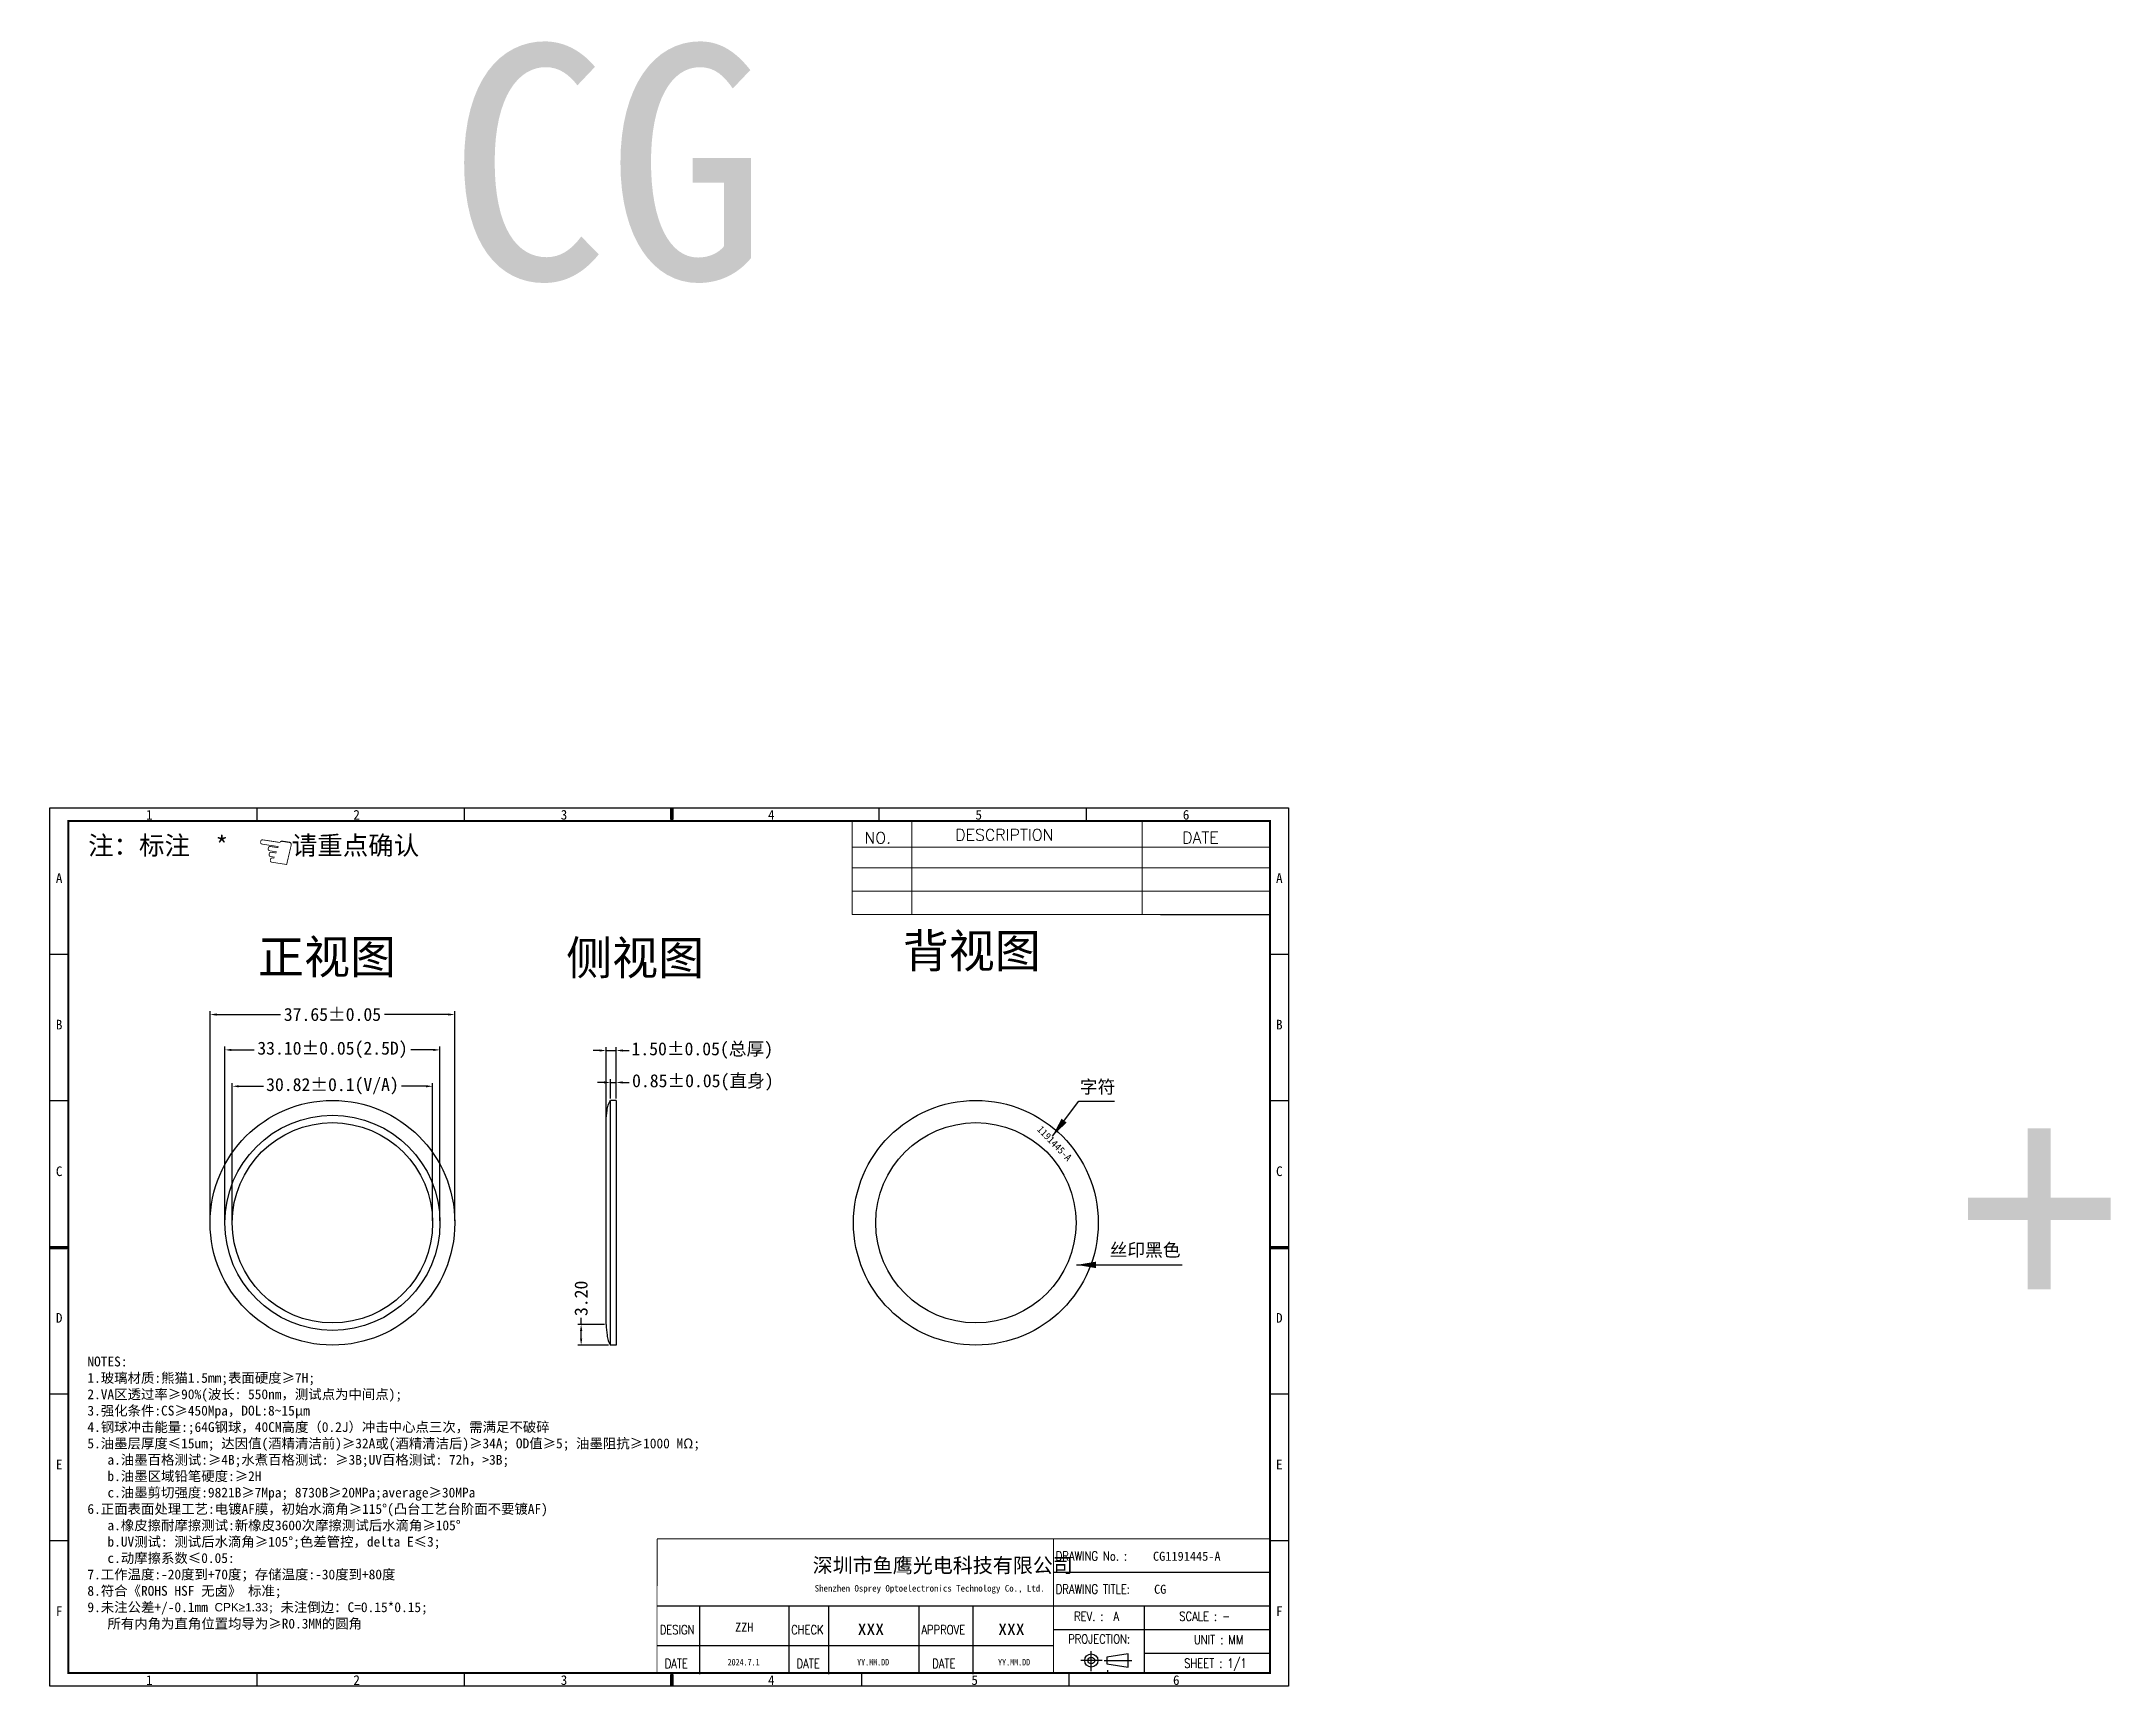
# Model space of a CAD drawing. Header units: millimetres. Extents: x 1387 to 2553, y -68 to 207.
# Drawn here: x 1386.7 to 1705.1, y -57.4 to 197 of the extents above; entities that cross this region are included whole.
import ezdxf
from ezdxf.enums import TextEntityAlignment as Align

# ---------------------------------------------------------------- set-up
doc = ezdxf.new("R2010")
doc.units = ezdxf.units.MM
doc.layers.add('DIM', color=3, linetype='Continuous')
doc.layers.add('剖面', color=7, linetype='Continuous', lineweight=13)
doc.styles.add('romans', font='romans.shx')
doc.styles.add('RS', font='txt.shx', dxfattribs={"width": 0.95})
doc.styles.add('XR', font='simhei.ttf')
doc.styles.add('中文', font='')
doc.styles.add('其它汉字', font='', dxfattribs={"width": 0.85})
doc.styles.add('宋体', font='')
doc.styles.get('中文').set_extended_font_data('宋体')
doc.styles.get('其它汉字').set_extended_font_data('宋体')
doc.styles.get('宋体').set_extended_font_data('SimSun')
doc.dimstyles.new('RG', dxfattribs={"dimtxt": 2, "dimasz": 1, "dimexe": 0.5, "dimexo": 0.3, "dimgap": 0.3, "dimtad": 0, "dimzin": 1, "dimdsep": 46, "dimtxsty": '宋体', "dimcen": 2.5, "dimclrd": 256, "dimclre": 256, "dimclrt": 256, "dimadec": 0, "dimazin": 2, "dimtfac": 1, "dimtmove": 0, "dimatfit": 3, "dimfxl": 1, "dimarcsym": 0})
doc.dimstyles.new('XSJ', dxfattribs={"dimtxt": 2, "dimasz": 1, "dimexe": 0.5, "dimexo": 0.3, "dimgap": 0.3, "dimtad": 0, "dimdsep": 46, "dimtxsty": '宋体', "dimcen": 2.5, "dimclrd": 256, "dimclre": 256, "dimclrt": 256, "dimadec": 0, "dimazin": 0, "dimtfac": 1, "dimtmove": 0, "dimatfit": 3, "dimfxl": 1, "dimarcsym": 0})

msp = doc.modelspace()

# ---------------------------------------------------------------- texts
at = {"lineweight": 9, "style": 'romans'}
for s, p in [('NO.', (1513.366, 73.566)), ('DESCRIPTION', (1527.348, 74.023)), ('DATE', (1562.259, 73.596))]:
    msp.add_text(s, height=1.7734, dxfattribs=at).set_placement(p)
at = {"color": 4, "lineweight": 0, "style": '宋体'}
msp.add_text('1191445-A', height=1.1119, rotation=313.97607, dxfattribs=at).set_placement((1539.857, 29.497, -2.455))
at = {"color": 7, "lineweight": 9, "style": '宋体'}
for s, height, p in [('深圳市鱼鹰光电科技有限公司', 2.25737, (1505.416, -38.613)), ('Shenzhen Osprey Optoelectronics Technology Co., Ltd.', 1, (1505.723, -41.527))]:
    msp.add_text(s, height=height, dxfattribs=at).set_placement(p)
at = {"style": 'romans', "width": 0.8}
for s, p in [('DRAWING No. : ', (1542.811, -36.758)), ('DRAWING TITLE:', (1542.811, -41.848)), ('DESIGN', (1481.888, -48.102)), ('CHECK', (1502.095, -48.102)), ('APPROVE', (1522.138, -48.102)), ('REV. :  A', (1545.629, -46.036)), ('SCALE : -', (1561.813, -46.03)), ('PROJECTION:', (1544.717, -49.534)), ('DATE', (1482.652, -53.301)), ('DATE', (1502.932, -53.301)), ('DATE', (1523.813, -53.301))]:
    msp.add_text(s, height=1.404, dxfattribs=at).set_placement(p)
at = {"color": 4, "lineweight": 0, "style": '宋体'}
for s, p in [('CG1191445-A', (1557.773, -36.787)), ('CG', (1557.935, -41.865))]:
    msp.add_text(s, height=1.3899, dxfattribs=at).set_placement(p)
at = {"style": 'romans', "width": 0.8}
for s, p in [('UNIT : MM', (1567.862, -48.923)), ('SHEET : 1/1', (1567.381, -52.65))]:
    msp.add_text(s, height=1.404, dxfattribs=at).set_placement(p, align=Align.MIDDLE)
at = {"color": 1, "width": 0.85}
for s, p in [('2024.7.1', (1492.331, -52.897)), ('YY.MM.DD', (1512.255, -52.897)), ('YY.MM.DD', (1533.941, -52.897))]:
    msp.add_text(s, height=1.014, dxfattribs=at).set_placement(p)
at = {"color": 1}
for s, insert, char_height, width, attachment_point, style in [('CG', (1449.339, 196.405), 36, 230.43966, 1, 'XR'), ('+', (1681.89, 35.295), 36, 230.43966, 1, 'XR'), ('xxx', (1514.369, -47.015), 2.34, 13.72613, 5, '其它汉字'), ('xxx', (1535.989, -47.015), 2.34, 13.72613, 5, '其它汉字')]:
    msp.add_mtext(s, dxfattribs=dict(at, insert=insert, char_height=char_height, width=width, attachment_point=attachment_point, style=style))
at = {"char_height": 1.487, "attachment_point": 1}
for s, insert, width in [('1', (1402.842, 78.741), 2.52583), ('2', (1434.745, 78.741), 1.22898), ('3', (1466.648, 78.741), 3.32114), ('4', (1498.551, 78.741), 1.19967), ('5', (1530.454, 78.741), 1.24364), ('6', (1562.357, 78.741), 3.0572), ('A', (1388.973, 69.005), 8.12462), ('A', (1576.701, 69.005), 8.12462), ('B', (1388.973, 46.447), 5.91929), ('B', (1576.701, 46.447), 5.91929), ('C', (1388.973, 23.889), 5.91929), ('C', (1576.701, 23.889), 5.91929), ('D', (1388.973, 1.332), 7.56534), ('D', (1576.701, 1.332), 7.56534), ('E', (1388.973, -21.226), 8.85966), ('E', (1576.701, -21.226), 8.85966), ('F', (1388.973, -43.784), 8.01174), ('F', (1576.701, -43.784), 8.01174), ('1', (1402.842, -54.4), 2.52583), ('2', (1434.745, -54.4), 1.22898), ('3', (1466.648, -54.4), 3.32114), ('4', (1498.551, -54.4), 1.19967), ('5', (1529.829, -54.4), 1.24364), ('6', (1560.849, -54.4), 3.0572)]:
    msp.add_mtext(s, dxfattribs=dict(at, insert=insert, width=width))
at = {"color": 233, "insert": (1393.826, -5.368), "char_height": 1.512, "width": 163.11535, "attachment_point": 1, "style": '宋体'}
msp.add_mtext('NOTES:\\P1.{\\fSimHei|b0|i0|c134|p49;玻璃材质:}熊猫1.5mm{\\fSimHei|b0|i0|c134|p49;;表面硬度≥7H;\\fSimSun|b0|i0|c134|p2;\\H0.9375x;\\C256;\\P}2.{\\fSimHei|b0|i0|c134|p49;VA区透过率≥90%(波长: 550nm，测试点为中间点);\\P}3.强化条件:CS≥450Mpa，DOL:8~15µm\\P4.钢球冲击能量:;64G钢球，40CM高度（0.2J）冲击中心点三次，需满足不破碎\\P5.{\\fSimHei|b0|i0|c134|p49;油墨层厚度≤15um; 达因值(酒精清洁前)≥32A或(酒精清洁后)≥34A; OD值≥5; 油墨阻抗≥1000 MΩ;\\P   a.油墨百格测试:≥4B;水煮百格测试: ≥3B;UV百格测试: 72h，>3B;\\P   b.油墨区域铅笔硬度:≥2H\\P   c.油墨剪切强度:9821B≥7Mpa; 8730B≥20MPa;average≥30MPa}\\P6.{\\fSimHei|b0|i0|c134|p49;正面表面处理工艺:电镀AF膜，初始水滴角≥115°(凸台工艺台阶面不要镀AF)\\P   a.橡皮擦耐摩擦测试:新橡皮3600次摩擦测试后水滴角≥105°\\P   b.UV测试: 测试后水滴角≥105°;色差管控，delta E≤3;\\P   c.动摩擦系数≤0.05:\\P}7.工作温度:-20度到+70度；存储温度:-30度到+80度\\P8.符合《ROHS HSF 无卤》 标准;\\P9.未注公差+/-0.1mm {\\A1;\\fArial|b0|i0|c0|p2;\\H0.8571x;CPK\\fArial|b0|i0|c134|p2;≥\\fArial|b0|i0|c0|p2;1.33\\fSimSun|b0|i0|c134|p2;;\\A0;\\H1.167x;\\C256; }未注倒边：C=0.15*0.15;\\P{\\C256; }  所有内角为直角位置均导为≥R0.3MM的圆角', dxfattribs=at)
at = {"color": 4, "lineweight": 0, "insert": (1494.881, -47.015), "char_height": 1.3899, "width": 13.72613, "attachment_point": 5, "style": '宋体'}
msp.add_mtext('ZZH', dxfattribs=at)
at = {"layer": 'DIM', "insert": (1393.933, 74.713), "char_height": 2.8749, "width": 67.03094, "attachment_point": 1}
msp.add_mtext('{\\fSimSun|b0|i0|c134|p2;注：标注  \\C1;*\\C256;     请重点确认}', dxfattribs=at)
at = {"layer": 'DIM', "color": 7, "char_height": 5.184, "width": 189.00396, "attachment_point": 1, "style": '中文'}
for s, insert in [('正视图', (1420.09, 58.721, 2.455)), ('侧视图', (1467.488, 58.576, 2.455)), ('背视图', (1519.288, 59.646, 2.455))]:
    msp.add_mtext(s, dxfattribs=dict(at, insert=insert))
at = {"layer": 'DIM', "char_height": 2, "width": 19.36616, "attachment_point": 1, "style": '宋体'}
for s, insert in [('字符', (1546.517, 37.127, -2.455)), ('{\\fNSimSun|b0|i0|c134|p49;\\C3;丝印黑色}', (1551.1, 12.047, -27.009))]:
    msp.add_mtext(s, dxfattribs=dict(at, insert=insert))

# ---------------------------------------------------------------- blocks, each defined once
blk = doc.blocks.new('A$C5D5B2502')
at = {"color": 3, "lineweight": 9, "extrusion": (0, 0, -1), "insert": (0.31, 2.2), "char_height": 2.2, "width": 1.7931, "attachment_point": 1, "text_direction": (0.707107, -0.707107, 0), "style": 'RS'}
blk.add_mtext('\\fWingdings|b0|i0|c2|p2;E', dxfattribs=at)
blk = doc.blocks.new('3')
at = {"layer": 'DIM', "extrusion": (0, 0, -1), "xscale": 1.882916887164354, "yscale": 1.882916887163899, "zscale": -1.882916887163784, "rotation": 180}
blk.add_blockref('A$C5D5B2502', (-1621.2, 1416.43), dxfattribs=at)
blk = doc.blocks.new('*D80')
at = {"layer": 'Defpoints', "color": 0}
for p in [(1448.07, 41.82), (1414.98, 15.22), (1448.07, 15.22)]:
    blk.add_point(p, dxfattribs=at)
at = {"layer": 'DIM', "lineweight": -2}
for p, q in [((1414.98, 15.52), (1414.98, 42.32)), ((1415.98, 41.82), (1419.47, 41.82)), ((1447.07, 41.82), (1443.58, 41.82)), ((1448.07, 15.52), (1448.07, 42.32))]:
    blk.add_line(p, q, dxfattribs=at)
at = {"layer": 'DIM'}
for points in [[(1415.98, 41.98), (1415.98, 41.65), (1414.98, 41.82)], [(1447.07, 41.98), (1447.07, 41.65), (1448.07, 41.82)]]:
    blk.add_solid(points, dxfattribs=at)
at = {"layer": 'DIM', "insert": (1431.53, 41.82), "char_height": 2, "attachment_point": 5, "style": '宋体'}
blk.add_mtext('33.10±0.05(2.5D)', dxfattribs=at)
blk = doc.blocks.new('*D81')
at = {"layer": 'Defpoints', "color": 0}
for p in [(1446.94, 36.22), (1416.12, 15.22), (1446.94, 15.22)]:
    blk.add_point(p, dxfattribs=at)
at = {"layer": 'DIM', "lineweight": -2}
for p, q in [((1416.12, 15.52), (1416.12, 36.72)), ((1417.12, 36.22), (1420.9, 36.22)), ((1445.94, 36.22), (1442.15, 36.22)), ((1446.94, 15.52), (1446.94, 36.72))]:
    blk.add_line(p, q, dxfattribs=at)
at = {"layer": 'DIM'}
for points in [[(1417.12, 36.39), (1417.12, 36.05), (1416.12, 36.22)], [(1445.94, 36.39), (1445.94, 36.05), (1446.94, 36.22)]]:
    blk.add_solid(points, dxfattribs=at)
at = {"layer": 'DIM', "insert": (1431.53, 36.22), "char_height": 2, "attachment_point": 5, "style": '宋体'}
blk.add_mtext('30.82±0.1(V/A)', dxfattribs=at)
blk = doc.blocks.new('*D83')
at = {"layer": 'Defpoints', "color": 0}
for p in [(1473.66, 41.72), (1475.16, 34.04), (1473.66, 30.84)]:
    blk.add_point(p, dxfattribs=at)
at = {"layer": 'DIM', "lineweight": -2}
for p, q in [((1472.66, 41.72), (1471.66, 41.72)), ((1473.66, 31.14), (1473.66, 42.22)), ((1473.66, 41.72), (1475.16, 41.72)), ((1475.16, 34.34), (1475.16, 42.22)), ((1476.16, 41.72), (1477.16, 41.72))]:
    blk.add_line(p, q, dxfattribs=at)
at = {"layer": 'DIM'}
for points in [[(1472.66, 41.89), (1472.66, 41.56), (1473.66, 41.72)], [(1476.16, 41.89), (1476.16, 41.56), (1475.16, 41.72)]]:
    blk.add_solid(points, dxfattribs=at)
at = {"layer": 'DIM', "insert": (1488.43, 41.72), "char_height": 2, "attachment_point": 5, "style": '宋体'}
blk.add_mtext('1.50±0.05(总厚)', dxfattribs=at)
blk = doc.blocks.new('*D84')
at = {"layer": 'Defpoints', "color": 0}
for p in [(1474.31, 36.81), (1474.31, 34.04), (1475.16, 34.04)]:
    blk.add_point(p, dxfattribs=at)
at = {"layer": 'DIM', "lineweight": -2}
for p, q in [((1473.31, 36.81), (1472.31, 36.81)), ((1474.31, 34.34), (1474.31, 37.31)), ((1474.31, 36.81), (1475.16, 36.81)), ((1475.16, 34.34), (1475.16, 37.31)), ((1476.16, 36.81), (1477.16, 36.81))]:
    blk.add_line(p, q, dxfattribs=at)
at = {"layer": 'DIM'}
for points in [[(1473.31, 36.98), (1473.31, 36.64), (1474.31, 36.81)], [(1476.16, 36.98), (1476.16, 36.64), (1475.16, 36.81)]]:
    blk.add_solid(points, dxfattribs=at)
at = {"layer": 'DIM', "insert": (1488.52, 36.81), "char_height": 2, "attachment_point": 5, "style": '宋体'}
blk.add_mtext('0.85±0.05({\\fSimSun|b0|i0|c134|p2;直身})', dxfattribs=at)
blk = doc.blocks.new('*D85')
at = {"layer": 'Defpoints', "color": 0}
for p in [(1469.79, -0.41), (1473.66, -0.41), (1474.31, -3.61)]:
    blk.add_point(p, dxfattribs=at)
at = {"layer": 'DIM', "lineweight": -2}
for p, q in [((1469.79, -0.41), (1469.79, 0.59)), ((1473.36, -0.41), (1469.29, -0.41)), ((1469.79, -2.61), (1469.79, -1.41)), ((1474.01, -3.61), (1469.29, -3.61))]:
    blk.add_line(p, q, dxfattribs=at)
at = {"layer": 'DIM'}
for points in [[(1469.62, -1.41), (1469.96, -1.41), (1469.79, -0.41)], [(1469.62, -2.61), (1469.96, -2.61), (1469.79, -3.61)]]:
    blk.add_solid(points, dxfattribs=at)
at = {"layer": 'DIM', "insert": (1469.79, 3.59), "char_height": 2, "attachment_point": 5, "rotation": 90, "style": '宋体'}
blk.add_mtext('3.20', dxfattribs=at)
blk = doc.blocks.new('*D87')
at = {"layer": 'Defpoints', "color": 0}
for p in [(1450.35, 47.26), (1412.7, 15.22), (1450.35, 15.22)]:
    blk.add_point(p, dxfattribs=at)
at = {"layer": 'DIM', "lineweight": -2}
for p, q in [((1412.7, 15.52), (1412.7, 47.76)), ((1450.35, 15.52), (1450.35, 47.76)), ((1413.7, 47.26), (1423.53, 47.26)), ((1449.35, 47.26), (1439.52, 47.26))]:
    blk.add_line(p, q, dxfattribs=at)
at = {"layer": 'DIM'}
for points in [[(1413.7, 47.43), (1413.7, 47.09), (1412.7, 47.26)], [(1449.35, 47.43), (1449.35, 47.09), (1450.35, 47.26)]]:
    blk.add_solid(points, dxfattribs=at)
at = {"layer": 'DIM', "insert": (1431.53, 47.26), "char_height": 2, "attachment_point": 5, "style": '宋体'}
blk.add_mtext('37.65±0.05', dxfattribs=at)

# ---------------------------------------------------------------- dimensions: what is measured, and where the dimension line sits
at = {"layer": 'DIM'}
dim = msp.add_linear_dim(base=(1450.35, 47.262), p1=(1412.7, 15.215), p2=(1450.35, 15.215), dimstyle='RG', override={"dimtol": 1, "dimtp": 0.05, "dimtm": 0.05}, dxfattribs=at)
dim.commit()
dim.dimension.update_dxf_attribs({"geometry": '*D87', "text_midpoint": (1431.525, 47.262), "dimtype": 160})
dim = msp.add_linear_dim(base=(1448.074, 41.815), p1=(1414.976, 15.215), p2=(1448.074, 15.215), text='<>(2.5D)', dimstyle='RG', override={"dimtol": 1, "dimtp": 0.05, "dimtm": 0.05}, dxfattribs=at)
dim.commit()
dim.dimension.update_dxf_attribs({"geometry": '*D80', "text_midpoint": (1431.525, 41.815), "dimtype": 160})
at = {"layer": 'DIM', "color": 1}
for base, p2, text, picture, middle in [((1473.66, 41.722), (1473.66, 30.84), '<>(总厚)', '*D83', (1488.426, 41.722)), ((1474.31, 36.812), (1474.31, 34.04), '<>({\\fSimSun|b0|i0|c134|p2;直身})', '*D84', (1488.521, 36.812))]:
    dim = msp.add_linear_dim(base=base, p1=(1475.16, 34.04), p2=p2, angle=180, text=text, dimstyle='RG', override={"dimtol": 1, "dimtp": 0.05, "dimtm": 0.05}, dxfattribs=at)
    dim.commit()
    dim.dimension.update_dxf_attribs({"geometry": picture, "text_midpoint": middle, "dimtype": 160})
at = {"layer": 'DIM'}
dim = msp.add_linear_dim(base=(1446.935, 36.221), p1=(1416.115, 15.215), p2=(1446.935, 15.215), text='<>(V/A)', dimstyle='RG', override={"dimtol": 1, "dimtp": 0.1, "dimtm": 0.1}, dxfattribs=at)
dim.commit()
dim.dimension.update_dxf_attribs({"geometry": '*D81', "text_midpoint": (1431.525, 36.221)})
at = {"layer": 'DIM', "color": 1}
dim = msp.add_linear_dim(base=(1469.79, -0.41), p1=(1474.31, -3.61), p2=(1473.66, -0.41), angle=90, dimstyle='RG', override={"dimgap": 0.3, "dimtol": 0, "dimlim": 0, "dimtp": 0.05, "dimtm": 0.05}, dxfattribs=at)
dim.commit()
dim.dimension.update_dxf_attribs({"geometry": '*D85', "text_midpoint": (1469.79, 3.594)})

# ---------------------------------------------------------------- linework, layer by layer
for p, q in [((1419.94, 77.049), (1419.94, 79.077)), ((1451.843, 77.049), (1451.843, 79.077)), ((1515.649, 77.049), (1515.649, 79.077)), ((1547.553, 77.049), (1547.553, 79.077)), ((1390.896, 56.519), (1388.037, 56.519)), ((1578.624, 56.519), (1575.765, 56.519)), ((1390.896, 33.961), (1388.037, 33.961)), ((1578.624, 33.961), (1575.765, 33.961)), ((1390.896, -11.154), (1388.037, -11.154)), ((1578.624, -11.154), (1575.765, -11.154)), ((1390.896, -33.712), (1388.037, -33.712)), ((1578.624, -33.712), (1575.765, -33.712)), ((1542.45, -38.556), (1575.765, -38.556)), ((1481.464, -43.739), (1575.765, -43.739)), ((1488.018, -43.739), (1488.018, -54.214)), ((1501.744, -43.739), (1501.744, -54.128)), ((1507.861, -43.739), (1507.861, -54.214)), ((1521.733, -43.739), (1521.733, -54.128)), ((1530.076, -43.739), (1530.076, -54.214)), ((1556.404, -43.739), (1556.404, -54.128)), ((1542.45, -47.38), (1575.765, -47.38)), ((1481.463, -49.822), (1542.45, -49.822)), ((1419.94, -56.091), (1419.94, -54.064)), ((1451.843, -56.091), (1451.843, -54.064)), ((1512.966, -56.091), (1512.966, -54.064)), ((1544.887, -56.091), (1544.887, -54.064)), ((1556.404, -51.022), (1575.765, -51.022))]:
    msp.add_line(p, q)
at = {"color": 7}
for p in [(1558.953, 62.632), (1575.765, -2.148)]:
    msp.add_line(p, (1575.765, 62.632), dxfattribs=at)
at = {"color": 7, "linetype": 'Continuous'}
for p, q in [((1474.31, -3.61), (1474.31, 34.04)), ((1475.16, 34.04), (1474.31, 34.04)), ((1475.16, 34.04), (1475.16, -3.61)), ((1473.66, -0.41), (1473.66, 30.84)), ((1475.16, -3.61), (1474.31, -3.61))]:
    msp.add_line(p, q, dxfattribs=at)
at = {"ltscale": 0.8}
for p, q in [((1548.282, -53.768), (1548.282, -50.697)), ((1549.941, -52.127), (1546.658, -52.127)), ((1550.247, -52.124), (1554.495, -52.124))]:
    msp.add_line(p, q, dxfattribs=at)
for points in [[(1483.746, 77.049, 0, 2.578, 0), (1483.746, 78.127, 0.516, 0.516, 0), (1483.746, 79.077, 0.516, 0.516, 0)], [(1390.896, 11.404, 0, 2.578, 0), (1389.818, 11.404, 0.516, 0.516, 0), (1388.037, 11.404, 0.516, 0.516, 0)], [(1575.74, 11.404, 0, 2.578, 0), (1576.818, 11.404, 0.516, 0.516, 0), (1578.599, 11.404, 0.516, 0.516, 0)], [(1483.746, -54.064, 0, 2.578, 0), (1483.746, -55.142, 0.516, 0.516, 0), (1483.746, -56.091, 0.516, 0.516, 0)]]:
    msp.add_lwpolyline(points, format="xyseb")
msp.add_lwpolyline([(1388.037, 79.077), (1578.624, 79.077), (1578.624, -56.091), (1388.037, -56.091), (1388.037, 79.077)])
at = {"color": 7, "linetype": 'Continuous', "const_width": 0.328}
msp.add_lwpolyline([(1390.896, -54.064), (1575.765, -54.064), (1575.765, 77.049), (1390.896, 77.049)], close=True, dxfattribs=at)
at = {"lineweight": 9}
for points in [[(1511.477, 77.049), (1511.477, 66.236), (1575.765, 66.236)], [(1520.653, 77.049), (1520.653, 66.236)], [(1556.099, 77.049), (1556.099, 66.236)], [(1511.477, 73.445), (1511.477, 62.632), (1575.765, 62.632)], [(1520.653, 73.445), (1520.653, 62.632)], [(1556.099, 73.445), (1556.099, 62.632)], [(1511.477, 73.009), (1575.765, 73.009)]]:
    msp.add_lwpolyline(points, dxfattribs=at)
msp.add_lwpolyline([(1575.765, 69.841), (1511.477, 69.841)], close=True, dxfattribs=at)
msp.add_lwpolyline([(1575.765, 69.841), (1511.477, 69.841)], close=True, dxfattribs=at)
at = {"const_width": 0.152}
for points in [[(1481.463, -54.064), (1481.464, -33.412)], [(1481.464, -33.412), (1575.765, -33.412)], [(1481.464, -33.412), (1575.765, -33.412)], [(1482.198, -33.412), (1575.486, -33.412)], [(1482.198, -33.412), (1575.486, -33.412)], [(1542.45, -54.128), (1542.45, -33.412)]]:
    msp.add_lwpolyline(points, dxfattribs=at)
msp.add_lwpolyline([(1550.657, -51.616), (1550.657, -52.633), (1553.937, -53.141), (1553.937, -51.108)], close=True)
at = {"color": 7, "linetype": 'Continuous'}
msp.add_lwpolyline([(1550.818, -53.92), (1550.818, -53.642)], dxfattribs=at)
at = {"color": 7}
for centre in [(1431.525, 15.215), (1530.52, 15.215)]:
    msp.add_circle(centre, 18.825, dxfattribs=at)
at = {"color": 7, "linetype": 'Continuous'}
for centre, radius in [((1431.525, 15.215), 16.549), ((1530.52, 15.215), 15.41)]:
    msp.add_circle(centre, radius, dxfattribs=at)
at = {"color": 4, "linetype": 'Continuous'}
msp.add_circle((1431.525, 15.215), 15.41, dxfattribs=at)
for centre, radius in [((1548.282, -52.124), 1.017), ((1548.282, -52.122), 0.508)]:
    msp.add_circle(centre, radius)
at = {"color": 7, "linetype": 'Continuous'}
for points in [[(1473.66, 30.84), (1473.66, 31.397), (1473.699, 32.23), (1473.932, 33.308), (1474.153, 33.816), (1474.31, 34.04)], [(1473.66, -0.41), (1473.66, -0.967), (1473.699, -1.8), (1473.932, -2.878), (1474.153, -3.386), (1474.31, -3.61)]]:
    msp.add_open_spline(points, degree=3, knots=[0, 0, 0, 0, 0.5055145, 0.7519375, 1, 1, 1, 1], dxfattribs=at)

# ---------------------------------------------------------------- block references
at = {"layer": '剖面', "xscale": 1.353996998935177, "yscale": 1.353996998934576, "zscale": 1.353996998934784, "rotation": 306.3439900159051}
msp.add_blockref('3', (-1421.484, 711.302), dxfattribs=at)

msp.set_redraw_order([(e.dxf.handle, doc.entitydb.next_handle()) for e in msp.query("TEXT MTEXT ATTDEF DIMENSION ARC_DIMENSION")])  # texts and dimensions are drawn at this point

# ---------------------------------------------------------------- leaders
at = {"layer": 'DIM'}
for points in [[(1542.287, 28.538, 22.098), (1546.363, 33.942, 22.098), (1551.847, 33.942, 22.098)], [(1546.003, 8.738, -2.455), (1562.281, 8.738, -2.455)]]:
    msp.add_leader(points, dimstyle='XSJ', override={"dimasz": 3, "dimfxl": 0.2}, dxfattribs=at)

doc.saveas('drawing.dxf')
